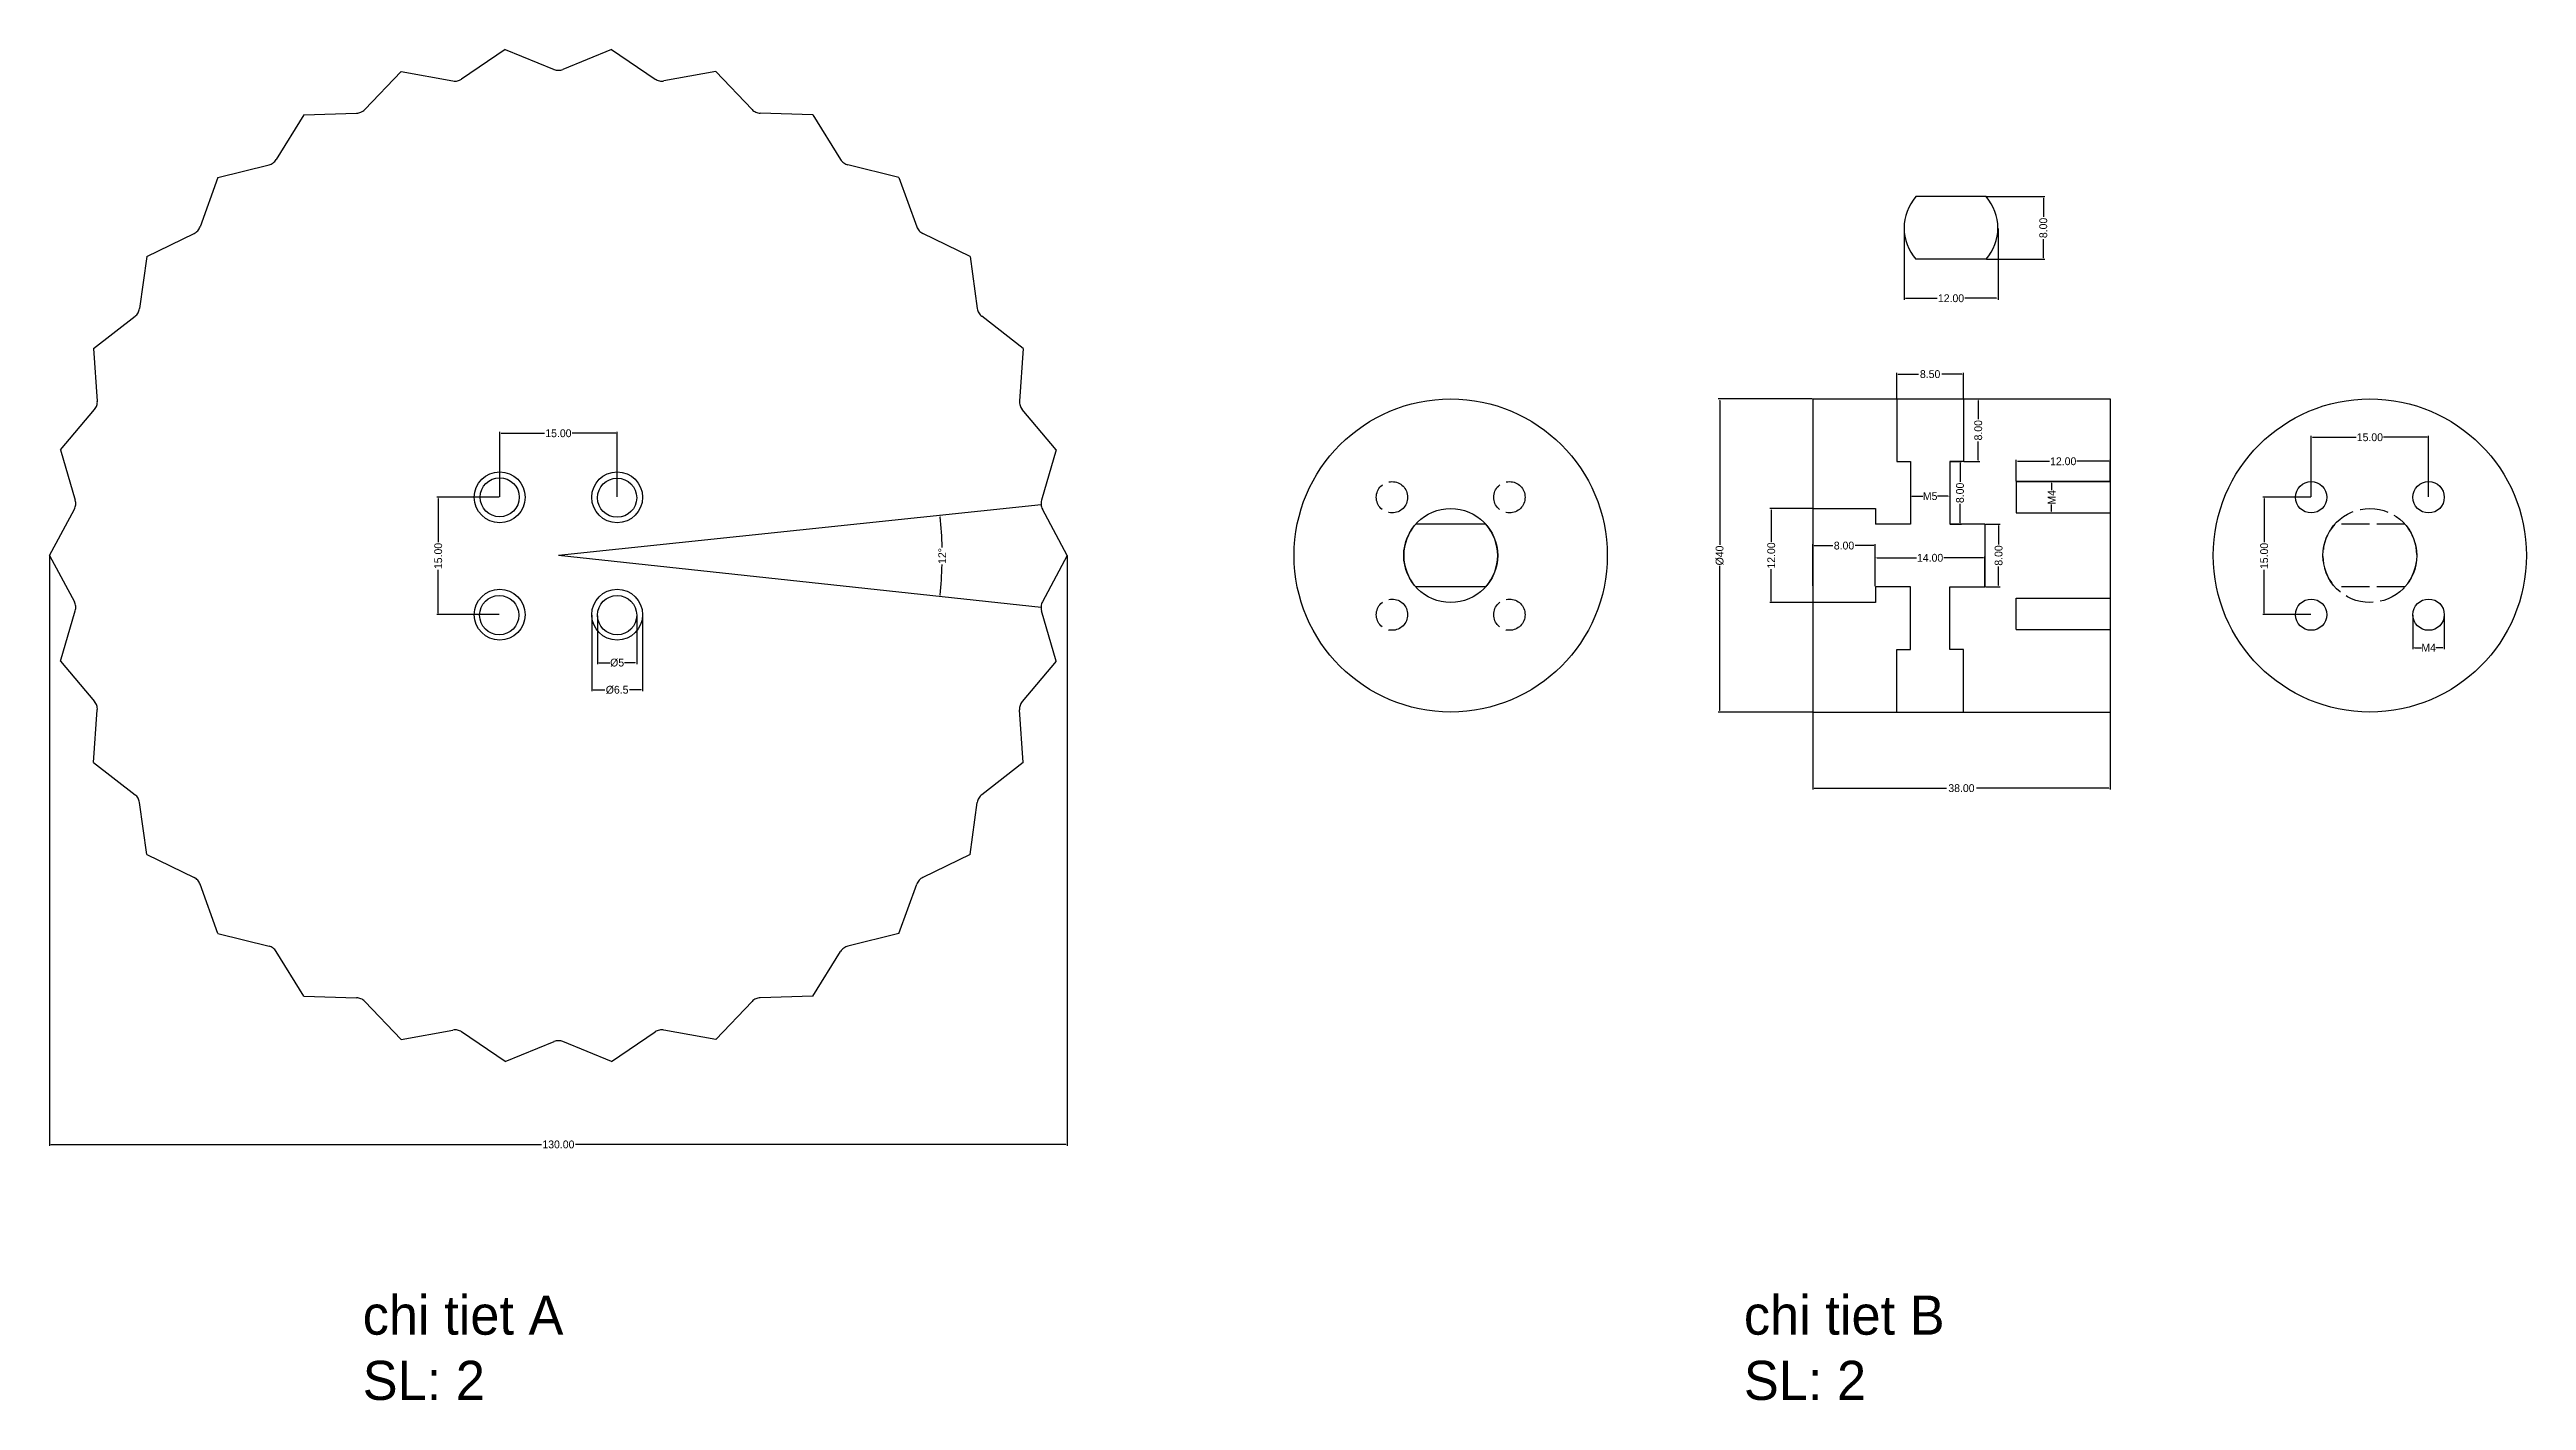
# Model space of a CAD drawing. Header units: inches. Extents: x 84 to 891, y -108 to 65.
# Drawn here: x 83.8 to 400.1, y -108 to 64.6 of the extents above; entities that cross this region are included whole.
import ezdxf

# ---------------------------------------------------------------- set-up
doc = ezdxf.new("R2010")
doc.units = ezdxf.units.IN
doc.header["$MEASUREMENT"] = 0
doc.linetypes.add('ACAD_ISO02W100', pattern=[15, 12, -3])
doc.dimstyles.get("Standard").update_dxf_attribs({"dimtxt": 1, "dimasz": 0.18, "dimexe": 0.18, "dimexo": 0.0625, "dimgap": 0.09, "dimtad": 0, "dimtoh": 1, "dimzin": 0, "dimdsep": 46, "dimtxsty": 'Standard', "dimcen": 0.09, "dimadec": 0, "dimazin": 0, "dimtfac": 1, "dimtofl": 0, "dimtmove": 0, "dimatfit": 3, "dimfxl": 1, "dimtolj": 1, "dimtzin": 0, "dimarcsym": 0})

msp = doc.modelspace()

# ---------------------------------------------------------------- texts
at = {"char_height": 5, "width": 67.95606, "attachment_point": 1}
for s, insert in [('chi tiet A\\PSL: 2', (123.751, -94.554)), ('chi tiet B\\PSL: 2', (300.17, -94.554))]:
    msp.add_mtext(s, dxfattribs=dict(at, insert=insert))

# ---------------------------------------------------------------- blocks, each defined once
blk = doc.blocks.new('*D4')
at = {"color": 0, "lineweight": -2}
for p, q in [((83.75, -0.06), (83.75, -75.43)), ((213.75, -0.06), (213.75, -75.43)), ((83.93, -75.25), (146.58, -75.25)), ((213.57, -75.25), (150.92, -75.25))]:
    blk.add_line(p, q, dxfattribs=at)
at = {"color": 0}
for points in [[(83.93, -75.22), (83.93, -75.28), (83.75, -75.25)], [(213.57, -75.22), (213.57, -75.28), (213.75, -75.25)]]:
    blk.add_solid(points, dxfattribs=at)
at = {"layer": 'Defpoints', "color": 0}
for p in [(83.75, 0), (213.75, 0), (83.75, -75.25)]:
    blk.add_point(p, dxfattribs=at)
at = {"color": 0, "insert": (148.75, -75.25), "char_height": 1, "attachment_point": 5}
blk.add_mtext('\\A1;130.00', dxfattribs=at)
blk = doc.blocks.new('*D16')
at = {"color": 0, "lineweight": -2}
for start, end in [(1.2016, 5.7896), (354.0655, 358.6536)]:
    blk.add_arc((148.75, 0), 49.02, start, end, dxfattribs=at)
at = {"color": 0}
for points in [[(197.5, 4.94), (197.55, 4.95), (197.51, 5.12)], [(197.54, -5.07), (197.48, -5.07), (197.49, -5.25)]]:
    blk.add_solid(points, dxfattribs=at)
at = {"layer": 'Defpoints', "color": 0}
for p in [(210.41, 6.48), (148.75, 0), (148.75, 0), (197.74, -1.79), (210.4, -6.64)]:
    blk.add_point(p, dxfattribs=at)
at = {"color": 0, "insert": (197.77, -0.06), "char_height": 1, "attachment_point": 5, "rotation": 89.9276}
blk.add_mtext('\\A1;12°', dxfattribs=at)
blk = doc.blocks.new('*D20')
at = {"color": 0, "lineweight": -2}
for p, q in [((141.25, 7.5), (141.25, 15.79)), ((141.43, 15.61), (146.99, 15.61)), ((156.07, 15.61), (150.51, 15.61)), ((156.25, 7.5), (156.25, 15.79))]:
    blk.add_line(p, q, dxfattribs=at)
at = {"color": 0}
for points in [[(141.43, 15.64), (141.43, 15.58), (141.25, 15.61)], [(156.07, 15.64), (156.07, 15.58), (156.25, 15.61)]]:
    blk.add_solid(points, dxfattribs=at)
at = {"layer": 'Defpoints', "color": 0}
for p in [(156.25, 15.61), (141.25, 7.44), (156.25, 7.44)]:
    blk.add_point(p, dxfattribs=at)
at = {"color": 0, "insert": (148.75, 15.61), "char_height": 1, "attachment_point": 5}
blk.add_mtext('\\A1;15.00', dxfattribs=at)
blk = doc.blocks.new('*D21')
at = {"color": 0, "lineweight": -2}
for p, q in [((141.19, 7.44), (133.22, 7.44)), ((133.4, 7.26), (133.4, 1.69)), ((133.4, -7.38), (133.4, -1.82)), ((141.19, -7.56), (133.22, -7.56))]:
    blk.add_line(p, q, dxfattribs=at)
at = {"color": 0}
for points in [[(133.37, 7.26), (133.43, 7.26), (133.4, 7.44)], [(133.37, -7.38), (133.43, -7.38), (133.4, -7.56)]]:
    blk.add_solid(points, dxfattribs=at)
at = {"layer": 'Defpoints', "color": 0}
for p in [(141.25, 7.44), (133.4, -7.56), (141.25, -7.56)]:
    blk.add_point(p, dxfattribs=at)
at = {"color": 0, "insert": (133.4, -0.06), "char_height": 1, "attachment_point": 5, "rotation": 90}
blk.add_mtext('\\A1;15.00', dxfattribs=at)
blk = doc.blocks.new('*D22')
at = {"color": 0, "lineweight": -2}
for p, q in [((153, -7.62), (153, -17.35)), ((159.5, -7.62), (159.5, -17.35)), ((153.18, -17.17), (154.66, -17.17)), ((159.32, -17.17), (157.84, -17.17))]:
    blk.add_line(p, q, dxfattribs=at)
at = {"color": 0}
for points in [[(153.18, -17.14), (153.18, -17.2), (153, -17.17)], [(159.32, -17.14), (159.32, -17.2), (159.5, -17.17)]]:
    blk.add_solid(points, dxfattribs=at)
at = {"layer": 'Defpoints', "color": 0}
for p in [(153, -7.56), (159.5, -7.56), (159.5, -17.17)]:
    blk.add_point(p, dxfattribs=at)
at = {"color": 0, "insert": (156.25, -17.17), "char_height": 1, "attachment_point": 5}
blk.add_mtext('\\A1;%%c6.5', dxfattribs=at)
blk = doc.blocks.new('*D27')
at = {"color": 0, "lineweight": -2}
for p, q in [((331.16, 45.85), (338.6, 45.85)), ((338.42, 45.67), (338.42, 43.28)), ((338.42, 38.03), (338.42, 40.43)), ((331.16, 37.85), (338.6, 37.85))]:
    blk.add_line(p, q, dxfattribs=at)
at = {"color": 0}
for points in [[(338.39, 45.67), (338.45, 45.67), (338.42, 45.85)], [(338.39, 38.03), (338.45, 38.03), (338.42, 37.85)]]:
    blk.add_solid(points, dxfattribs=at)
at = {"layer": 'Defpoints', "color": 0}
for p in [(331.1, 45.85), (331.1, 37.85), (338.42, 37.85)]:
    blk.add_point(p, dxfattribs=at)
at = {"color": 0, "insert": (338.42, 41.85), "char_height": 1, "attachment_point": 5, "rotation": 90}
blk.add_mtext('\\A1;8.00', dxfattribs=at)
blk = doc.blocks.new('*D28')
at = {"color": 0, "lineweight": -2}
for p, q in [((320.63, 41.79), (320.63, 32.68)), ((332.63, 41.79), (332.63, 32.68)), ((320.81, 32.86), (324.87, 32.86)), ((332.45, 32.86), (328.38, 32.86))]:
    blk.add_line(p, q, dxfattribs=at)
at = {"color": 0}
for points in [[(320.81, 32.89), (320.81, 32.83), (320.63, 32.86)], [(332.45, 32.89), (332.45, 32.83), (332.63, 32.86)]]:
    blk.add_solid(points, dxfattribs=at)
at = {"layer": 'Defpoints', "color": 0}
for p in [(320.63, 41.85), (332.63, 41.85), (332.63, 32.86)]:
    blk.add_point(p, dxfattribs=at)
at = {"color": 0, "insert": (326.63, 32.86), "char_height": 1, "attachment_point": 5}
blk.add_mtext('\\A1;12.00', dxfattribs=at)
blk = doc.blocks.new('*D29')
at = {"color": 0, "lineweight": -2}
for p, q in [((308.9, 20), (296.9, 20)), ((297.08, 19.82), (297.08, 1.34)), ((297.08, -19.82), (297.08, -1.34)), ((308.9, -20), (296.9, -20))]:
    blk.add_line(p, q, dxfattribs=at)
at = {"color": 0}
for points in [[(297.05, 19.82), (297.11, 19.82), (297.08, 20)], [(297.05, -19.82), (297.11, -19.82), (297.08, -20)]]:
    blk.add_solid(points, dxfattribs=at)
at = {"layer": 'Defpoints', "color": 0}
for p in [(308.96, 20), (297.08, -20), (308.96, -20)]:
    blk.add_point(p, dxfattribs=at)
at = {"color": 0, "insert": (297.08, 0), "char_height": 1, "attachment_point": 5, "rotation": 90}
blk.add_mtext('\\A1;%%c40', dxfattribs=at)
blk = doc.blocks.new('*D30')
at = {"color": 0, "lineweight": -2}
for p, q in [((308.9, 6), (303.49, 6)), ((303.67, 5.82), (303.67, 1.76)), ((303.67, -5.82), (303.67, -1.76)), ((308.9, -6), (303.49, -6))]:
    blk.add_line(p, q, dxfattribs=at)
at = {"color": 0}
for points in [[(303.64, 5.82), (303.7, 5.82), (303.67, 6)], [(303.64, -5.82), (303.7, -5.82), (303.67, -6)]]:
    blk.add_solid(points, dxfattribs=at)
at = {"layer": 'Defpoints', "color": 0}
for p in [(308.96, 6), (303.67, -6), (308.96, -6)]:
    blk.add_point(p, dxfattribs=at)
at = {"color": 0, "insert": (303.67, 0), "char_height": 1, "attachment_point": 5, "rotation": 90}
blk.add_mtext('\\A1;12.00', dxfattribs=at)
blk = doc.blocks.new('*D31')
at = {"color": 0, "lineweight": -2}
for p, q in [((316.96, -3.94), (316.96, -0.12)), ((317.14, -0.3), (322.21, -0.3)), ((330.78, -0.3), (325.72, -0.3)), ((330.96, -3.94), (330.96, -0.12))]:
    blk.add_line(p, q, dxfattribs=at)
at = {"color": 0}
for points in [[(317.14, -0.27), (317.14, -0.33), (316.96, -0.3)], [(330.78, -0.27), (330.78, -0.33), (330.96, -0.3)]]:
    blk.add_solid(points, dxfattribs=at)
at = {"layer": 'Defpoints', "color": 0}
for p in [(330.96, -0.3), (316.96, -4), (330.96, -4)]:
    blk.add_point(p, dxfattribs=at)
at = {"color": 0, "insert": (323.96, -0.3), "char_height": 1, "attachment_point": 5}
blk.add_mtext('\\A1;14.00', dxfattribs=at)
blk = doc.blocks.new('*D26')
at = {"color": 0, "lineweight": -2}
for p, q in [((319.71, 20.06), (319.71, 23.35)), ((319.89, 23.17), (322.46, 23.17)), ((328.03, 23.17), (325.47, 23.17)), ((328.21, 20.06), (328.21, 23.35))]:
    blk.add_line(p, q, dxfattribs=at)
at = {"color": 0}
for points in [[(319.89, 23.2), (319.89, 23.14), (319.71, 23.17)], [(328.03, 23.2), (328.03, 23.14), (328.21, 23.17)]]:
    blk.add_solid(points, dxfattribs=at)
at = {"layer": 'Defpoints', "color": 0}
for p in [(328.21, 23.17), (319.71, 20), (328.21, 20)]:
    blk.add_point(p, dxfattribs=at)
at = {"color": 0, "insert": (323.96, 23.17), "char_height": 1, "attachment_point": 5}
blk.add_mtext('\\A1;8.50', dxfattribs=at)
blk = doc.blocks.new('*D32')
at = {"color": 0, "lineweight": -2}
for p, q in [((331.03, 4), (332.89, 4)), ((332.71, 3.82), (332.71, 1.42)), ((332.71, -3.82), (332.71, -1.42)), ((331.03, -4), (332.89, -4))]:
    blk.add_line(p, q, dxfattribs=at)
at = {"color": 0}
for points in [[(332.68, 3.82), (332.74, 3.82), (332.71, 4)], [(332.68, -3.82), (332.74, -3.82), (332.71, -4)]]:
    blk.add_solid(points, dxfattribs=at)
at = {"layer": 'Defpoints', "color": 0}
for p in [(330.96, 4), (332.71, 4), (330.96, -4)]:
    blk.add_point(p, dxfattribs=at)
at = {"color": 0, "insert": (332.71, 0), "char_height": 1, "attachment_point": 5, "rotation": 90}
blk.add_mtext('\\A1;8.00', dxfattribs=at)
blk = doc.blocks.new('*D33')
at = {"color": 0, "lineweight": -2}
for p, q in [((337.18, 9.44), (339.66, 9.44)), ((339.48, 9.26), (339.48, 8.36)), ((339.48, 5.62), (339.48, 6.51)), ((337.18, 5.44), (339.66, 5.44))]:
    blk.add_line(p, q, dxfattribs=at)
at = {"color": 0}
for points in [[(339.45, 9.26), (339.51, 9.26), (339.48, 9.44)], [(339.45, 5.62), (339.51, 5.62), (339.48, 5.44)]]:
    blk.add_solid(points, dxfattribs=at)
at = {"layer": 'Defpoints', "color": 0}
for p in [(337.12, 9.44), (337.12, 5.44), (339.48, 5.44)]:
    blk.add_point(p, dxfattribs=at)
at = {"color": 0, "insert": (339.48, 7.44), "char_height": 1, "attachment_point": 5, "rotation": 90}
blk.add_mtext('\\A1;M4', dxfattribs=at)
blk = doc.blocks.new('*D34')
at = {"color": 0, "lineweight": -2}
for p, q in [((334.96, 9.5), (334.96, 12.21)), ((335.14, 12.03), (339.21, 12.03)), ((346.78, 12.03), (342.72, 12.03)), ((346.96, 9.5), (346.96, 12.21))]:
    blk.add_line(p, q, dxfattribs=at)
at = {"color": 0}
for points in [[(335.14, 12.06), (335.14, 12), (334.96, 12.03)], [(346.78, 12.06), (346.78, 12), (346.96, 12.03)]]:
    blk.add_solid(points, dxfattribs=at)
at = {"layer": 'Defpoints', "color": 0}
for p in [(346.96, 12.03), (334.96, 9.44), (346.96, 9.44)]:
    blk.add_point(p, dxfattribs=at)
at = {"color": 0, "insert": (340.96, 12.03), "char_height": 1, "attachment_point": 5}
blk.add_mtext('\\A1;12.00', dxfattribs=at)
blk = doc.blocks.new('*D35')
at = {"color": 0, "lineweight": -2}
for p, q in [((308.96, -3.87), (308.96, 1.44)), ((309.14, 1.26), (311.54, 1.26)), ((316.78, 1.26), (314.39, 1.26)), ((316.96, -3.87), (316.96, 1.44))]:
    blk.add_line(p, q, dxfattribs=at)
at = {"color": 0}
for points in [[(309.14, 1.29), (309.14, 1.23), (308.96, 1.26)], [(316.78, 1.29), (316.78, 1.23), (316.96, 1.26)]]:
    blk.add_solid(points, dxfattribs=at)
at = {"layer": 'Defpoints', "color": 0}
for p in [(308.96, 1.26), (308.96, -3.94), (316.96, -3.94)]:
    blk.add_point(p, dxfattribs=at)
at = {"color": 0, "insert": (312.96, 1.26), "char_height": 1, "attachment_point": 5}
blk.add_mtext('\\A1;8.00', dxfattribs=at)
blk = doc.blocks.new('*D36')
at = {"color": 0, "lineweight": -2}
for p, q in [((328.28, 20), (330.29, 20)), ((330.11, 19.82), (330.11, 17.42)), ((330.11, 12.18), (330.11, 14.58)), ((328.28, 12), (330.29, 12))]:
    blk.add_line(p, q, dxfattribs=at)
at = {"color": 0}
for points in [[(330.08, 19.82), (330.14, 19.82), (330.11, 20)], [(330.08, 12.18), (330.14, 12.18), (330.11, 12)]]:
    blk.add_solid(points, dxfattribs=at)
at = {"layer": 'Defpoints', "color": 0}
for p in [(328.21, 20), (328.21, 12), (330.11, 12)]:
    blk.add_point(p, dxfattribs=at)
at = {"color": 0, "insert": (330.11, 16), "char_height": 1, "attachment_point": 5, "rotation": 90}
blk.add_mtext('\\A1;8.00', dxfattribs=at)
blk = doc.blocks.new('*D37')
at = {"color": 0, "lineweight": -2}
for p, q in [((326.53, 12), (327.96, 12)), ((327.78, 11.82), (327.78, 9.42)), ((327.78, 4.18), (327.78, 6.58)), ((326.53, 4), (327.96, 4))]:
    blk.add_line(p, q, dxfattribs=at)
at = {"color": 0}
for points in [[(327.75, 11.82), (327.81, 11.82), (327.78, 12)], [(327.75, 4.18), (327.81, 4.18), (327.78, 4)]]:
    blk.add_solid(points, dxfattribs=at)
at = {"layer": 'Defpoints', "color": 0}
for p in [(326.46, 12), (326.46, 4), (327.78, 4)]:
    blk.add_point(p, dxfattribs=at)
at = {"color": 0, "insert": (327.78, 8), "char_height": 1, "attachment_point": 5, "rotation": 90}
blk.add_mtext('\\A1;8.00', dxfattribs=at)
blk = doc.blocks.new('*D38')
at = {"color": 0, "lineweight": -2}
for p, q in [((321.46, 10), (321.46, 7.4)), ((326.46, 10), (326.46, 7.4)), ((321.64, 7.58), (323.04, 7.58)), ((326.28, 7.58), (324.89, 7.58))]:
    blk.add_line(p, q, dxfattribs=at)
at = {"color": 0}
for points in [[(321.64, 7.61), (321.64, 7.55), (321.46, 7.58)], [(326.28, 7.61), (326.28, 7.55), (326.46, 7.58)]]:
    blk.add_solid(points, dxfattribs=at)
at = {"layer": 'Defpoints', "color": 0}
for p in [(321.46, 10.07), (326.46, 10.07), (326.46, 7.58)]:
    blk.add_point(p, dxfattribs=at)
at = {"color": 0, "insert": (323.96, 7.58), "char_height": 1, "attachment_point": 5}
blk.add_mtext('\\A1;M5', dxfattribs=at)
blk = doc.blocks.new('*D39')
at = {"color": 0, "lineweight": -2}
for p, q in [((308.96, -20.06), (308.96, -29.91)), ((346.96, -20.06), (346.96, -29.91)), ((309.14, -29.73), (326.04, -29.73)), ((346.78, -29.73), (329.89, -29.73))]:
    blk.add_line(p, q, dxfattribs=at)
at = {"color": 0}
for points in [[(309.14, -29.7), (309.14, -29.76), (308.96, -29.73)], [(346.78, -29.7), (346.78, -29.76), (346.96, -29.73)]]:
    blk.add_solid(points, dxfattribs=at)
at = {"layer": 'Defpoints', "color": 0}
for p in [(308.96, -20), (346.96, -20), (346.96, -29.73)]:
    blk.add_point(p, dxfattribs=at)
at = {"color": 0, "insert": (327.96, -29.73), "char_height": 1, "attachment_point": 5}
blk.add_mtext('\\A1;38.00', dxfattribs=at)
blk = doc.blocks.new('*D40')
at = {"color": 0, "lineweight": -2}
for p, q in [((153.75, -7.69), (153.75, -13.88)), ((158.75, -7.69), (158.75, -13.88)), ((153.93, -13.7), (155.33, -13.7)), ((158.57, -13.7), (157.17, -13.7))]:
    blk.add_line(p, q, dxfattribs=at)
at = {"color": 0}
for points in [[(153.93, -13.67), (153.93, -13.73), (153.75, -13.7)], [(158.57, -13.67), (158.57, -13.73), (158.75, -13.7)]]:
    blk.add_solid(points, dxfattribs=at)
at = {"layer": 'Defpoints', "color": 0}
for p in [(153.75, -7.62), (158.75, -7.62), (158.75, -13.7)]:
    blk.add_point(p, dxfattribs=at)
at = {"color": 0, "insert": (156.25, -13.7), "char_height": 1, "attachment_point": 5}
blk.add_mtext('\\A1;%%c5', dxfattribs=at)
blk = doc.blocks.new('*D41')
at = {"color": 0, "lineweight": -2}
for p, q in [((372.63, 7.5), (372.63, 15.28)), ((372.81, 15.1), (378.37, 15.1)), ((387.45, 15.1), (381.89, 15.1)), ((387.63, 7.5), (387.63, 15.28))]:
    blk.add_line(p, q, dxfattribs=at)
at = {"color": 0}
for points in [[(372.81, 15.13), (372.81, 15.07), (372.63, 15.1)], [(387.45, 15.13), (387.45, 15.07), (387.63, 15.1)]]:
    blk.add_solid(points, dxfattribs=at)
at = {"layer": 'Defpoints', "color": 0}
for p in [(387.63, 15.1), (372.63, 7.44), (387.63, 7.44)]:
    blk.add_point(p, dxfattribs=at)
at = {"color": 0, "insert": (380.13, 15.1), "char_height": 1, "attachment_point": 5}
blk.add_mtext('\\A1;15.00', dxfattribs=at)
blk = doc.blocks.new('*D42')
at = {"color": 0, "lineweight": -2}
for p, q in [((372.57, 7.44), (366.45, 7.44)), ((366.63, 7.26), (366.63, 1.69)), ((366.63, -7.38), (366.63, -1.82)), ((372.57, -7.56), (366.45, -7.56))]:
    blk.add_line(p, q, dxfattribs=at)
at = {"color": 0}
for points in [[(366.6, 7.26), (366.66, 7.26), (366.63, 7.44)], [(366.6, -7.38), (366.66, -7.38), (366.63, -7.56)]]:
    blk.add_solid(points, dxfattribs=at)
at = {"layer": 'Defpoints', "color": 0}
for p in [(372.63, 7.44), (366.63, -7.56), (372.63, -7.56)]:
    blk.add_point(p, dxfattribs=at)
at = {"color": 0, "insert": (366.63, -0.06), "char_height": 1, "attachment_point": 5, "rotation": 90}
blk.add_mtext('\\A1;15.00', dxfattribs=at)
blk = doc.blocks.new('*D43')
at = {"color": 0, "lineweight": -2}
for p, q in [((385.63, -7.62), (385.63, -11.96)), ((389.63, -7.62), (389.63, -11.96)), ((385.81, -11.78), (386.71, -11.78)), ((389.45, -11.78), (388.55, -11.78))]:
    blk.add_line(p, q, dxfattribs=at)
at = {"color": 0}
for points in [[(385.81, -11.75), (385.81, -11.81), (385.63, -11.78)], [(389.45, -11.75), (389.45, -11.81), (389.63, -11.78)]]:
    blk.add_solid(points, dxfattribs=at)
at = {"layer": 'Defpoints', "color": 0}
for p in [(385.63, -7.56), (389.63, -7.56), (389.63, -11.78)]:
    blk.add_point(p, dxfattribs=at)
at = {"color": 0, "insert": (387.63, -11.78), "char_height": 1, "attachment_point": 5}
blk.add_mtext('\\A1;M4', dxfattribs=at)

# ---------------------------------------------------------------- dimensions: what is measured, and where the dimension line sits
for base, p1, p2, picture, middle in [((338.421, 37.854), (331.098, 45.854), (331.098, 37.854), '*D27', (338.421, 41.854)), ((330.11, 12), (328.215, 20), (328.215, 12), '*D36', (330.11, 16)), ((327.776, 4), (326.465, 12), (326.465, 4), '*D37', (327.776, 8)), ((133.402, -7.562), (141.251, 7.438), (141.251, -7.562), '*D21', (133.402, -0.062)), ((366.626, -7.562), (372.63, 7.438), (372.63, -7.562), '*D42', (366.626, -0.062)), ((303.67, -6), (308.965, 6), (308.965, -6), '*D30', (303.67, 0)), ((332.713, 4), (330.965, -4), (330.965, 4), '*D32', (332.713, 0))]:
    dim = msp.add_linear_dim(base=base, p1=p1, p2=p2, angle=90, dimstyle='Standard')
    dim.commit()
    dim.dimension.update_dxf_attribs({"geometry": picture, "text_midpoint": middle})
for base, p1, p2, picture, middle in [((332.626, 32.856), (320.626, 41.854), (332.626, 41.854), '*D28', (326.626, 32.856)), ((328.215, 23.171), (319.715, 20), (328.215, 20), '*D26', (323.965, 23.171)), ((156.251, 15.607), (141.251, 7.438), (156.251, 7.438), '*D20', (148.751, 15.607)), ((346.965, 12.03), (334.965, 9.438), (346.965, 9.438), '*D34', (340.965, 12.03)), ((387.63, 15.098), (372.63, 7.438), (387.63, 7.438), '*D41', (380.13, 15.098)), ((83.751, -75.246), (213.751, 0), (83.751, 0), '*D4', (148.751, -75.246)), ((308.965, 1.258), (316.965, -3.937), (308.965, -3.937), '*D35', (312.965, 1.258)), ((330.965, -0.302), (316.965, -4), (330.965, -4), '*D31', (323.965, -0.302)), ((346.965, -29.727), (308.965, -20), (346.965, -20), '*D39', (327.965, -29.727))]:
    dim = msp.add_linear_dim(base=base, p1=p1, p2=p2, dimstyle='Standard')
    dim.commit()
    dim.dimension.update_dxf_attribs({"geometry": picture, "text_midpoint": middle})
for base, p1, p2, text, picture, middle in [((297.085, -20), (308.965, 20), (308.965, -20), '%%c40', '*D29', (297.085, 0)), ((339.479, 5.438), (337.121, 9.438), (337.121, 5.438), 'M4', '*D33', (339.479, 7.438))]:
    dim = msp.add_linear_dim(base=base, p1=p1, p2=p2, angle=90, text=text, dimstyle='Standard')
    dim.commit()
    dim.dimension.update_dxf_attribs({"geometry": picture, "text_midpoint": middle})
for base, p1, p2, text, picture, middle in [((326.465, 7.58), (321.465, 10.065), (326.465, 10.065), 'M5', '*D38', (323.965, 7.58)), ((159.501, -17.166), (153.001, -7.562), (159.501, -7.562), '%%c6.5', '*D22', (156.251, -17.166)), ((158.751, -13.7), (153.751, -7.625), (158.751, -7.625), '%%c5', '*D40', (156.251, -13.7))]:
    dim = msp.add_linear_dim(base=base, p1=p1, p2=p2, text=text, dimstyle='Standard')
    dim.commit()
    dim.dimension.update_dxf_attribs({"geometry": picture, "text_midpoint": middle})
dim = msp.add_angular_dim_2l(base=(197.742, -1.794), line1=((210.403, -6.638), (148.751, 0)), line2=((210.411, 6.481), (148.751, 0)), dimstyle='Standard')
dim.commit()
dim.dimension.update_dxf_attribs({"geometry": '*D16', "text_midpoint": (197.775, -0.062)})
dim = msp.add_linear_dim(base=(389.63, -11.785), p1=(385.63, -7.562), p2=(389.63, -7.562), text='M4', dimstyle='Standard')
dim.commit()
dim.dimension.update_dxf_attribs({"geometry": '*D43', "text_midpoint": (387.63, -11.785), "dimtype": 160})

# ---------------------------------------------------------------- linework, layer by layer
for p, q in [((141.956, 64.644), (136.39, 60.871)), ((141.956, 64.644), (148.186, 62.111)), ((155.545, 64.644), (149.316, 62.111)), ((155.545, 64.644), (161.111, 60.871)), ((128.665, 61.819), (124.004, 56.971)), ((128.665, 61.819), (135.284, 60.636)), ((168.837, 61.819), (162.217, 60.636)), ((168.837, 61.819), (173.497, 56.971)), ((116.251, 56.292), (112.7, 50.581)), ((116.251, 56.292), (122.972, 56.511)), ((181.251, 56.292), (174.53, 56.511)), ((181.251, 56.292), (184.801, 50.581)), ((105.257, 48.304), (102.972, 41.98)), ((105.257, 48.304), (111.786, 49.916)), ((192.244, 48.304), (185.715, 49.916)), ((192.244, 48.304), (194.53, 41.98)), ((331.098, 45.854), (322.154, 45.854)), ((96.165, 38.206), (102.215, 41.14)), ((201.337, 38.206), (195.286, 41.14)), ((96.165, 38.206), (95.244, 31.545)), ((201.337, 38.206), (202.257, 31.545)), ((331.098, 37.854), (322.154, 37.854)), ((89.37, 26.438), (94.679, 30.566)), ((208.131, 26.438), (202.822, 30.566)), ((89.37, 26.438), (89.855, 19.731)), ((208.131, 26.438), (207.647, 19.731)), ((308.965, 20), (308.965, -20)), ((308.965, 20), (346.965, 20)), ((319.715, 20), (319.715, 12)), ((328.215, 20), (328.215, 12)), ((346.965, 20), (346.965, -20)), ((85.171, 13.514), (89.505, 18.656)), ((212.33, 13.514), (207.996, 18.656)), ((85.171, 13.514), (87.039, 7.054)), ((212.33, 13.514), (210.462, 7.054)), ((319.715, 12), (321.465, 12)), ((321.465, 12), (321.465, 4)), ((328.215, 12), (326.465, 12)), ((326.465, 12), (326.465, 4)), ((210.411, 6.481), (148.751, 0)), ((346.965, 9.438), (334.965, 9.438)), ((334.965, 9.438), (334.965, 5.438)), ((334.965, 9.438), (346.965, 9.438)), ((83.751, 0), (86.921, 5.93)), ((213.751, 0), (210.58, 5.93)), ((267.194, 4), (258.25, 4)), ((308.965, 6), (316.965, 6)), ((316.965, 6), (316.965, 4)), ((321.465, 4), (316.965, 4)), ((330.965, 4), (326.465, 4)), ((330.965, 4), (330.965, -4)), ((334.965, 5.438), (346.965, 5.438)), ((83.751, 0), (86.921, -5.93)), ((210.403, -6.638), (148.751, 0)), ((213.751, 0), (210.58, -5.93)), ((267.194, -4), (258.25, -4)), ((316.965, -6), (308.965, -6)), ((321.465, -4), (316.965, -4)), ((316.965, -4), (316.965, -6)), ((321.465, -12), (321.465, -4)), ((326.465, -4), (330.965, -4)), ((326.465, -12), (326.465, -4)), ((334.965, -9.438), (334.965, -5.438)), ((334.965, -5.438), (346.965, -5.438)), ((85.171, -13.514), (87.039, -7.054)), ((212.33, -13.514), (210.462, -7.054)), ((334.965, -9.438), (346.965, -9.438)), ((319.715, -20), (319.715, -12)), ((319.715, -12), (321.465, -12)), ((328.215, -12), (326.465, -12)), ((328.215, -20), (328.215, -12)), ((85.171, -13.514), (89.505, -18.656)), ((212.33, -13.514), (207.996, -18.656)), ((89.37, -26.438), (89.855, -19.731)), ((208.131, -26.438), (207.647, -19.731)), ((308.965, -20), (346.965, -20)), ((89.37, -26.438), (94.679, -30.566)), ((208.131, -26.438), (202.822, -30.566)), ((96.165, -38.206), (95.244, -31.545)), ((201.337, -38.206), (202.257, -31.545)), ((96.165, -38.206), (102.215, -41.14)), ((201.337, -38.206), (195.286, -41.14)), ((105.257, -48.304), (102.972, -41.98)), ((192.244, -48.304), (194.53, -41.98)), ((105.257, -48.304), (111.786, -49.916)), ((116.251, -56.292), (112.7, -50.581)), ((181.251, -56.292), (184.801, -50.581)), ((192.244, -48.304), (185.715, -49.916)), ((116.251, -56.292), (122.972, -56.511)), ((181.251, -56.292), (174.53, -56.511)), ((128.665, -61.819), (124.004, -56.971)), ((168.837, -61.819), (173.497, -56.971)), ((128.665, -61.819), (135.284, -60.636)), ((141.956, -64.644), (136.39, -60.871)), ((141.956, -64.644), (148.186, -62.111)), ((155.545, -64.644), (149.316, -62.111)), ((155.545, -64.644), (161.111, -60.871)), ((168.837, -61.819), (162.217, -60.636))]:
    msp.add_line(p, q)
at = {"linetype": 'ACAD_ISO02W100', "ltscale": 0.3}
for p, q in [((384.602, 4), (375.658, 4)), ((384.602, -4), (375.658, -4))]:
    msp.add_line(p, q, dxfattribs=at)
for centre, radius in [((262.722, 0), 20), ((380.13, 0), 20), ((141.251, 7.438), 3.25), ((141.251, 7.438), 2.5), ((156.251, 7.438), 3.25), ((156.251, 7.375), 2.5), ((372.63, 7.438), 2), ((387.63, 7.438), 2), ((262.722, 0), 6), ((141.251, -7.562), 3.25), ((141.188, -7.625), 2.5), ((156.251, -7.562), 3.25), ((156.251, -7.625), 2.5), ((372.63, -7.562), 2), ((387.63, -7.562), 2)]:
    msp.add_circle(centre, radius)
for centre, radius in [((255.222, 7.438), 2), ((270.222, 7.438), 2), ((380.13, 0), 6), ((255.222, -7.562), 2), ((270.222, -7.562), 2)]:
    msp.add_circle(centre, radius, dxfattribs=at)
for centre, radius, start, end in [((135.548, 62.112), 1.5, 259.86866, 282), ((135.548, 62.112), 1.5, 282, 304.13134), ((148.751, 63.5), 1.5, 247.86866, 270), ((148.751, 63.5), 1.5, 270, 292.13134), ((161.953, 62.112), 1.5, 235.86866, 258), ((161.953, 62.112), 1.5, 258, 280.13134), ((122.923, 58.01), 1.5, 294, 316.13134), ((174.578, 58.01), 1.5, 223.86866, 246), ((122.923, 58.01), 1.5, 271.86866, 294), ((174.578, 58.01), 1.5, 246, 268.13134), ((111.426, 51.373), 1.5, 283.86866, 306), ((111.426, 51.373), 1.5, 306, 328.13134), ((186.075, 51.373), 1.5, 211.86866, 234), ((186.075, 51.373), 1.5, 234, 256.13134), ((326.626, 41.854), 6, 138.18969, 221.81031), ((326.626, 41.854), 6, 318.18969, 41.81031), ((101.561, 42.49), 1.5, 295.86866, 318), ((101.561, 42.49), 1.5, 318, 340.13134), ((195.94, 42.49), 1.5, 199.86866, 222), ((195.94, 42.49), 1.5, 222, 244.13134), ((93.758, 31.75), 1.5, 307.86866, 330), ((93.758, 31.75), 1.5, 330, 352.13134), ((203.743, 31.75), 1.5, 187.86866, 210), ((203.743, 31.75), 1.5, 210, 232.13134), ((88.359, 19.623), 1.5, 319.86866, 342), ((88.359, 19.623), 1.5, 342, 4.13134), ((209.143, 19.623), 1.5, 175.86866, 198), ((209.143, 19.623), 1.5, 198, 220.13134), ((85.599, 6.638), 1.5, 331.86866, 354), ((85.599, 6.638), 1.5, 354, 16.13134), ((211.903, 6.638), 1.5, 163.86866, 186), ((211.903, 6.638), 1.5, 186, 208.13134), ((262.722, 0), 6, 138.18969, 221.81031), ((262.722, 0), 6, 318.18969, 41.81031), ((85.599, -6.638), 1.5, 6, 28.13134), ((211.903, -6.638), 1.5, 151.86866, 174), ((85.599, -6.638), 1.5, 343.86866, 6), ((211.903, -6.638), 1.5, 174, 196.13134), ((88.359, -19.623), 1.5, 18, 40.13134), ((209.143, -19.623), 1.5, 139.86866, 162), ((88.359, -19.623), 1.5, 355.86866, 18), ((209.143, -19.623), 1.5, 162, 184.13134), ((93.758, -31.75), 1.5, 30, 52.13134), ((93.758, -31.75), 1.5, 7.86866, 30), ((203.743, -31.75), 1.5, 150, 172.13134), ((203.743, -31.75), 1.5, 127.86866, 150), ((101.561, -42.49), 1.5, 42, 64.13134), ((101.561, -42.49), 1.5, 19.86866, 42), ((195.94, -42.49), 1.5, 138, 160.13134), ((195.94, -42.49), 1.5, 115.86866, 138), ((111.426, -51.373), 1.5, 54, 76.13134), ((111.426, -51.373), 1.5, 31.86866, 54), ((186.075, -51.373), 1.5, 126, 148.13134), ((186.075, -51.373), 1.5, 103.86866, 126), ((122.923, -58.01), 1.5, 66, 88.13134), ((122.923, -58.01), 1.5, 43.86866, 66), ((174.578, -58.01), 1.5, 114, 136.13134), ((174.578, -58.01), 1.5, 91.86866, 114), ((135.548, -62.112), 1.5, 78, 100.13134), ((135.548, -62.112), 1.5, 55.86866, 78), ((148.751, -63.5), 1.5, 90, 112.13134), ((148.751, -63.5), 1.5, 67.86866, 90), ((161.953, -62.112), 1.5, 102, 124.13134), ((161.953, -62.112), 1.5, 79.86866, 102)]:
    msp.add_arc(centre, radius, start, end)
for start, end in [(138.18969, 221.81031), (318.18969, 41.81031)]:
    msp.add_arc((380.13, 0), 6, start, end, dxfattribs=at)

msp.set_redraw_order([(e.dxf.handle, doc.entitydb.next_handle()) for e in msp.query("TEXT MTEXT ATTDEF DIMENSION ARC_DIMENSION")])  # texts and dimensions are drawn at this point

doc.saveas('drawing.dxf')
